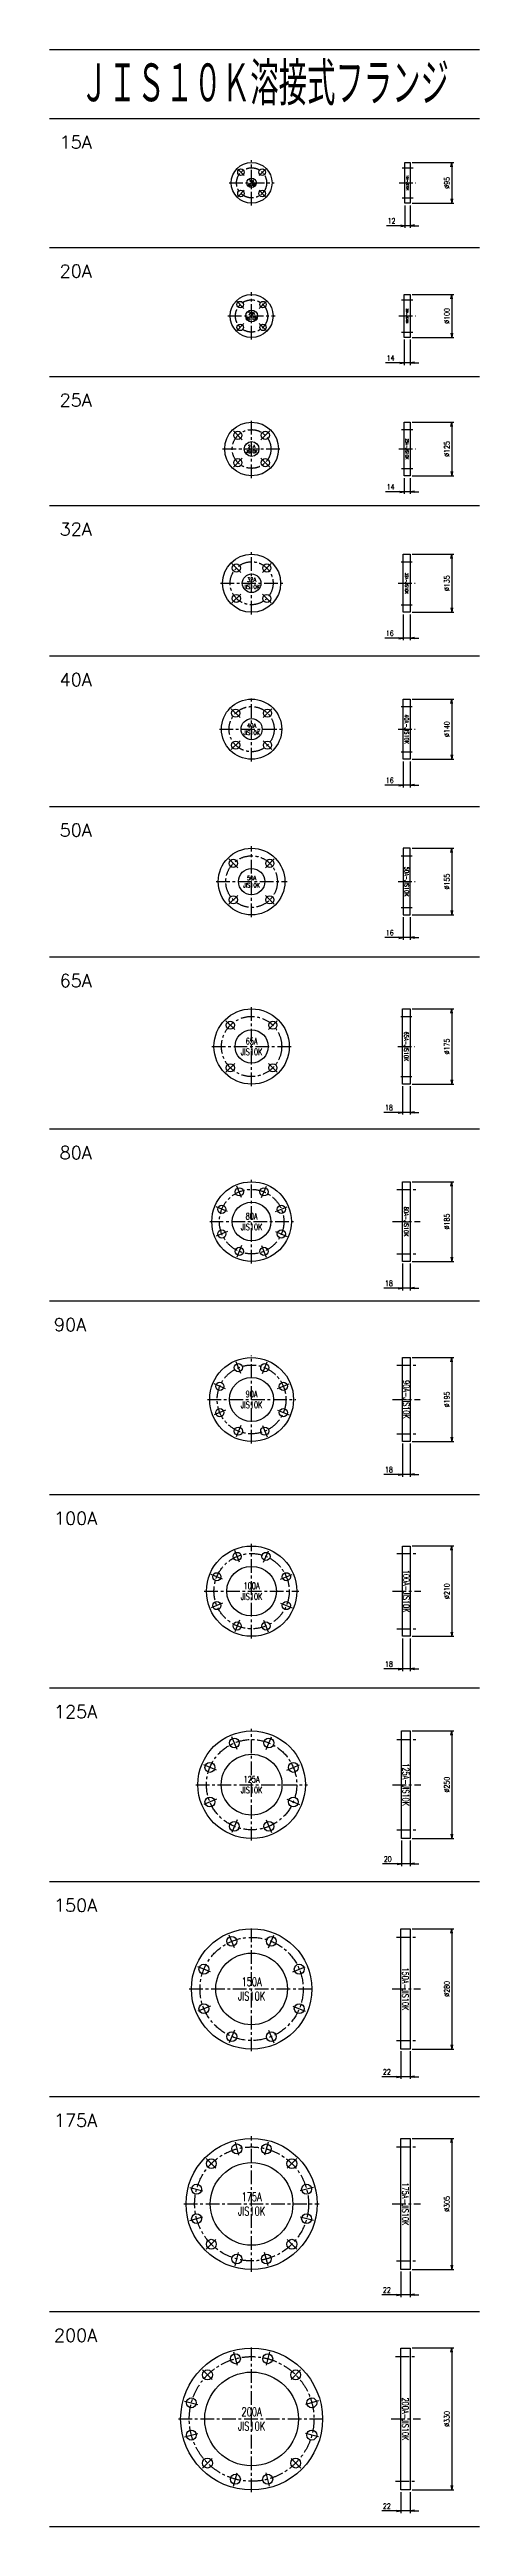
# Model space of a CAD drawing. Header units: millimetres. Extents: x 2090 to 42062, y -14812 to 2738.
# Drawn here: x 4325 to 5325, y -14812 to -9052 of the extents above; entities that cross this region are included whole.
import ezdxf

# ---------------------------------------------------------------- set-up
doc = ezdxf.new("R2010")
doc.units = ezdxf.units.MM
doc.header["$PDMODE"] = 35
doc.linetypes.add('CENTER', pattern=[50.8, 31.75, -6.35, 6.35, -6.35])
for name, color, linetype in [('#配管（SUS)', 220, 'Continuous'), ('DIM', 1, 'Continuous'), ('skeleton', 7, 'Continuous')]:
    doc.layers.add(name, color=color, linetype=linetype)
doc.styles.add('kpk', font='romans.shx', dxfattribs={"width": 0.7, "bigfont": 'extfont2.shx'})
doc.styles.get("Standard").update_dxf_attribs({"font": 'romans.shx', "bigfont": 'extfont.shx'})
doc.dimstyles.new('1／5～KPK', dxfattribs={"dimscale": 5, "dimtxt": 2.5, "dimasz": 2, "dimexe": 1, "dimexo": 1, "dimgap": 1, "dimtad": 3, "dimdsep": 46, "dimtxsty": 'kpk', "dimblk": 'OPEN', "dimcen": 2.5, "dimclrd": 9, "dimclre": 9, "dimclrt": 4, "dimadec": 1, "dimazin": 2, "dimtfac": 1, "dimtmove": 0, "dimatfit": 2, "dimldrblk": 'OPEN', "dimfxl": 1, "dimtfill": 1, "dimlwd": -1, "dimlwe": -1, "dimarcsym": 1})

# ---------------------------------------------------------------- blocks, each defined once
blk = doc.blocks.new('_Open')
at = {"color": 0, "linetype": 'ByBlock', "lineweight": -2}
for p, q in [((-1, 0.17), (0, 0)), ((-1, -0.17), (0, 0)), ((0, 0), (-1, 0))]:
    blk.add_line(p, q, dxfattribs=at)
blk = doc.blocks.new('*D1510')
at = {"layer": 'Defpoints', "color": 0, "linetype": 'ByBlock', "transparency": 16777216}
for p in [(5142.1, -14726.8), (5164.1, -14726.8)]:
    blk.add_point(p, dxfattribs=at)
at = {"layer": 'DIM', "color": 9, "transparency": 16777216}
for p, q in [((5142.1, -14731.8), (5142.1, -14780.7)), ((5164.1, -14731.8), (5164.1, -14780.7)), ((5132.1, -14775.7), (5098, -14775.7)), ((5164.1, -14775.7), (5142.1, -14775.7)), ((5174.1, -14775.7), (5184.1, -14775.7))]:
    blk.add_line(p, q, dxfattribs=at)
at = {"layer": 'DIM', "color": 9, "linetype": 'ByBlock', "transparency": 16777216, "xscale": 10, "yscale": 10, "zscale": 10}
blk.add_blockref('_Open', (5142.1, -14775.7), dxfattribs=at)
at = {"layer": 'DIM', "color": 9, "linetype": 'ByBlock', "transparency": 16777216, "xscale": 10, "yscale": 10, "zscale": 10, "rotation": 180}
blk.add_blockref('_Open', (5164.1, -14775.7), dxfattribs=at)
at = {"layer": 'DIM', "color": 4, "linetype": 'ByBlock', "transparency": 16777216, "insert": (5110, -14764.5), "char_height": 12.5, "attachment_point": 5, "style": 'kpk', "bg_fill": 3, "box_fill_scale": 1.1, "bg_fill_color": 256, "bg_fill_true_color": 13158600, "bg_fill_transparency": 0}
blk.add_mtext('22', dxfattribs=at)
at = {"layer": 'Defpoints', "color": 0, "linetype": 'ByBlock', "transparency": 16777216}
blk.add_point((5142.1, -14775.7), dxfattribs=at)
blk = doc.blocks.new('*D1511')
at = {"layer": 'Defpoints', "color": 0, "linetype": 'ByBlock', "transparency": 16777216}
for p in [(5142.1, -14214.3), (5164.1, -14214.3)]:
    blk.add_point(p, dxfattribs=at)
at = {"layer": 'DIM', "color": 9, "transparency": 16777216}
for p, q in [((5142.1, -14219.3), (5142.1, -14278.3)), ((5164.1, -14219.3), (5164.1, -14278.3)), ((5132.1, -14273.3), (5098, -14273.3)), ((5164.1, -14273.3), (5142.1, -14273.3)), ((5174.1, -14273.3), (5184.1, -14273.3))]:
    blk.add_line(p, q, dxfattribs=at)
at = {"layer": 'DIM', "color": 9, "linetype": 'ByBlock', "transparency": 16777216, "xscale": 10, "yscale": 10, "zscale": 10}
blk.add_blockref('_Open', (5142.1, -14273.3), dxfattribs=at)
at = {"layer": 'DIM', "color": 9, "linetype": 'ByBlock', "transparency": 16777216, "xscale": 10, "yscale": 10, "zscale": 10, "rotation": 180}
blk.add_blockref('_Open', (5164.1, -14273.3), dxfattribs=at)
at = {"layer": 'DIM', "color": 4, "linetype": 'ByBlock', "transparency": 16777216, "insert": (5110, -14262.1), "char_height": 12.5, "attachment_point": 5, "style": 'kpk', "bg_fill": 3, "box_fill_scale": 1.1, "bg_fill_color": 256, "bg_fill_true_color": 13158600, "bg_fill_transparency": 0}
blk.add_mtext('22', dxfattribs=at)
at = {"layer": 'Defpoints', "color": 0, "linetype": 'ByBlock', "transparency": 16777216}
blk.add_point((5142.1, -14273.3), dxfattribs=at)
blk = doc.blocks.new('*D1512')
at = {"layer": 'Defpoints', "color": 0, "linetype": 'ByBlock', "transparency": 16777216}
for p in [(5142.1, -13701.8), (5164.1, -13701.8)]:
    blk.add_point(p, dxfattribs=at)
at = {"layer": 'DIM', "color": 9, "transparency": 16777216}
for p, q in [((5142.1, -13706.8), (5142.1, -13771.1)), ((5164.1, -13706.8), (5164.1, -13771.1)), ((5132.1, -13766.1), (5098, -13766.1)), ((5164.1, -13766.1), (5142.1, -13766.1)), ((5174.1, -13766.1), (5184.1, -13766.1))]:
    blk.add_line(p, q, dxfattribs=at)
at = {"layer": 'DIM', "color": 9, "linetype": 'ByBlock', "transparency": 16777216, "xscale": 10, "yscale": 10, "zscale": 10}
blk.add_blockref('_Open', (5142.1, -13766.1), dxfattribs=at)
at = {"layer": 'DIM', "color": 9, "linetype": 'ByBlock', "transparency": 16777216, "xscale": 10, "yscale": 10, "zscale": 10, "rotation": 180}
blk.add_blockref('_Open', (5164.1, -13766.1), dxfattribs=at)
at = {"layer": 'DIM', "color": 4, "linetype": 'ByBlock', "transparency": 16777216, "insert": (5110, -13754.8), "char_height": 12.5, "attachment_point": 5, "style": 'kpk', "bg_fill": 3, "box_fill_scale": 1.1, "bg_fill_color": 256, "bg_fill_true_color": 13158600, "bg_fill_transparency": 0}
blk.add_mtext('22', dxfattribs=at)
at = {"layer": 'Defpoints', "color": 0, "linetype": 'ByBlock', "transparency": 16777216}
blk.add_point((5142.1, -13766.1), dxfattribs=at)
blk = doc.blocks.new('*D1513')
at = {"layer": 'Defpoints', "color": 0, "linetype": 'ByBlock', "transparency": 16777216}
for p in [(5144.1, -13211.8), (5164.1, -13211.8)]:
    blk.add_point(p, dxfattribs=at)
at = {"layer": 'DIM', "color": 9, "transparency": 16777216}
for p, q in [((5144.1, -13216.8), (5144.1, -13276)), ((5164.1, -13216.8), (5164.1, -13276)), ((5134.1, -13271), (5100, -13271)), ((5164.1, -13271), (5144.1, -13271)), ((5174.1, -13271), (5184.1, -13271))]:
    blk.add_line(p, q, dxfattribs=at)
at = {"layer": 'DIM', "color": 9, "linetype": 'ByBlock', "transparency": 16777216, "xscale": 10, "yscale": 10, "zscale": 10}
blk.add_blockref('_Open', (5144.1, -13271), dxfattribs=at)
at = {"layer": 'DIM', "color": 9, "linetype": 'ByBlock', "transparency": 16777216, "xscale": 10, "yscale": 10, "zscale": 10, "rotation": 180}
blk.add_blockref('_Open', (5164.1, -13271), dxfattribs=at)
at = {"layer": 'DIM', "color": 4, "linetype": 'ByBlock', "transparency": 16777216, "insert": (5112, -13259.8), "char_height": 12.5, "attachment_point": 5, "style": 'kpk', "bg_fill": 3, "box_fill_scale": 1.1, "bg_fill_color": 256, "bg_fill_true_color": 13158600, "bg_fill_transparency": 0}
blk.add_mtext('20', dxfattribs=at)
at = {"layer": 'Defpoints', "color": 0, "linetype": 'ByBlock', "transparency": 16777216}
blk.add_point((5144.1, -13271), dxfattribs=at)
blk = doc.blocks.new('*D1514')
at = {"layer": 'Defpoints', "color": 0, "linetype": 'ByBlock', "transparency": 16777216}
for p in [(5146.1, -12741.8), (5164.1, -12741.8)]:
    blk.add_point(p, dxfattribs=at)
at = {"layer": 'DIM', "color": 9, "transparency": 16777216}
for p, q in [((5146.1, -12746.8), (5146.1, -12822.7)), ((5164.1, -12746.8), (5164.1, -12822.7)), ((5136.1, -12817.7), (5103.2, -12817.7)), ((5164.1, -12817.7), (5146.1, -12817.7)), ((5174.1, -12817.7), (5184.1, -12817.7))]:
    blk.add_line(p, q, dxfattribs=at)
at = {"layer": 'DIM', "color": 9, "linetype": 'ByBlock', "transparency": 16777216, "xscale": 10, "yscale": 10, "zscale": 10}
blk.add_blockref('_Open', (5146.1, -12817.7), dxfattribs=at)
at = {"layer": 'DIM', "color": 9, "linetype": 'ByBlock', "transparency": 16777216, "xscale": 10, "yscale": 10, "zscale": 10, "rotation": 180}
blk.add_blockref('_Open', (5164.1, -12817.7), dxfattribs=at)
at = {"layer": 'DIM', "color": 4, "linetype": 'ByBlock', "transparency": 16777216, "insert": (5114.7, -12806.5), "char_height": 12.5, "attachment_point": 5, "style": 'kpk', "bg_fill": 3, "box_fill_scale": 1.1, "bg_fill_color": 256, "bg_fill_true_color": 13158600, "bg_fill_transparency": 0}
blk.add_mtext('18', dxfattribs=at)
at = {"layer": 'Defpoints', "color": 0, "linetype": 'ByBlock', "transparency": 16777216}
blk.add_point((5146.1, -12817.7), dxfattribs=at)
blk = doc.blocks.new('*D1515')
at = {"layer": 'Defpoints', "color": 0, "linetype": 'ByBlock', "transparency": 16777216}
for p in [(5146.1, -12288.5), (5164.1, -12288.5)]:
    blk.add_point(p, dxfattribs=at)
at = {"layer": 'DIM', "color": 9, "transparency": 16777216}
for p, q in [((5146.1, -12293.5), (5146.1, -12370.6)), ((5164.1, -12293.5), (5164.1, -12370.6)), ((5136.1, -12365.6), (5103.2, -12365.6)), ((5164.1, -12365.6), (5146.1, -12365.6)), ((5174.1, -12365.6), (5184.1, -12365.6))]:
    blk.add_line(p, q, dxfattribs=at)
at = {"layer": 'DIM', "color": 9, "linetype": 'ByBlock', "transparency": 16777216, "xscale": 10, "yscale": 10, "zscale": 10}
blk.add_blockref('_Open', (5146.1, -12365.6), dxfattribs=at)
at = {"layer": 'DIM', "color": 9, "linetype": 'ByBlock', "transparency": 16777216, "xscale": 10, "yscale": 10, "zscale": 10, "rotation": 180}
blk.add_blockref('_Open', (5164.1, -12365.6), dxfattribs=at)
at = {"layer": 'DIM', "color": 4, "linetype": 'ByBlock', "transparency": 16777216, "insert": (5114.7, -12354.3), "char_height": 12.5, "attachment_point": 5, "style": 'kpk', "bg_fill": 3, "box_fill_scale": 1.1, "bg_fill_color": 256, "bg_fill_true_color": 13158600, "bg_fill_transparency": 0}
blk.add_mtext('18', dxfattribs=at)
at = {"layer": 'Defpoints', "color": 0, "linetype": 'ByBlock', "transparency": 16777216}
blk.add_point((5146.1, -12365.6), dxfattribs=at)
blk = doc.blocks.new('*D1516')
at = {"layer": 'Defpoints', "color": 0, "linetype": 'ByBlock', "transparency": 16777216}
for p in [(5146.1, -11869.9), (5164.1, -11869.9)]:
    blk.add_point(p, dxfattribs=at)
at = {"layer": 'DIM', "color": 9, "transparency": 16777216}
for p, q in [((5146.1, -11874.9), (5146.1, -11937.3)), ((5164.1, -11874.9), (5164.1, -11937.3)), ((5136.1, -11932.3), (5103.2, -11932.3)), ((5164.1, -11932.3), (5146.1, -11932.3)), ((5174.1, -11932.3), (5184.1, -11932.3))]:
    blk.add_line(p, q, dxfattribs=at)
at = {"layer": 'DIM', "color": 9, "linetype": 'ByBlock', "transparency": 16777216, "xscale": 10, "yscale": 10, "zscale": 10}
blk.add_blockref('_Open', (5146.1, -11932.3), dxfattribs=at)
at = {"layer": 'DIM', "color": 9, "linetype": 'ByBlock', "transparency": 16777216, "xscale": 10, "yscale": 10, "zscale": 10, "rotation": 180}
blk.add_blockref('_Open', (5164.1, -11932.3), dxfattribs=at)
at = {"layer": 'DIM', "color": 4, "linetype": 'ByBlock', "transparency": 16777216, "insert": (5114.7, -11921), "char_height": 12.5, "attachment_point": 5, "style": 'kpk', "bg_fill": 3, "box_fill_scale": 1.1, "bg_fill_color": 256, "bg_fill_true_color": 13158600, "bg_fill_transparency": 0}
blk.add_mtext('18', dxfattribs=at)
at = {"layer": 'Defpoints', "color": 0, "linetype": 'ByBlock', "transparency": 16777216}
blk.add_point((5146.1, -11932.3), dxfattribs=at)
blk = doc.blocks.new('*D1517')
at = {"layer": 'Defpoints', "color": 0, "linetype": 'ByBlock', "transparency": 16777216}
for p in [(5146.1, -11457.8), (5164.1, -11457.8)]:
    blk.add_point(p, dxfattribs=at)
at = {"layer": 'DIM', "color": 9, "transparency": 16777216}
for p, q in [((5146.1, -11462.8), (5146.1, -11528.5)), ((5164.1, -11462.8), (5164.1, -11528.5)), ((5136.1, -11523.5), (5103.2, -11523.5)), ((5164.1, -11523.5), (5146.1, -11523.5)), ((5174.1, -11523.5), (5184.1, -11523.5))]:
    blk.add_line(p, q, dxfattribs=at)
at = {"layer": 'DIM', "color": 9, "linetype": 'ByBlock', "transparency": 16777216, "xscale": 10, "yscale": 10, "zscale": 10}
blk.add_blockref('_Open', (5146.1, -11523.5), dxfattribs=at)
at = {"layer": 'DIM', "color": 9, "linetype": 'ByBlock', "transparency": 16777216, "xscale": 10, "yscale": 10, "zscale": 10, "rotation": 180}
blk.add_blockref('_Open', (5164.1, -11523.5), dxfattribs=at)
at = {"layer": 'DIM', "color": 4, "linetype": 'ByBlock', "transparency": 16777216, "insert": (5114.7, -11512.3), "char_height": 12.5, "attachment_point": 5, "style": 'kpk', "bg_fill": 3, "box_fill_scale": 1.1, "bg_fill_color": 256, "bg_fill_true_color": 13158600, "bg_fill_transparency": 0}
blk.add_mtext('18', dxfattribs=at)
at = {"layer": 'Defpoints', "color": 0, "linetype": 'ByBlock', "transparency": 16777216}
blk.add_point((5146.1, -11523.5), dxfattribs=at)
blk = doc.blocks.new('*D1518')
at = {"layer": 'Defpoints', "color": 0, "linetype": 'ByBlock', "transparency": 16777216}
for p in [(5148.1, -10702.3), (5164.1, -10702.3)]:
    blk.add_point(p, dxfattribs=at)
at = {"layer": 'DIM', "color": 9, "transparency": 16777216}
for p, q in [((5148.1, -10707.3), (5148.1, -10767.6)), ((5164.1, -10707.3), (5164.1, -10767.6)), ((5138.1, -10762.6), (5105.2, -10762.6)), ((5164.1, -10762.6), (5148.1, -10762.6)), ((5174.1, -10762.6), (5184.1, -10762.6))]:
    blk.add_line(p, q, dxfattribs=at)
at = {"layer": 'DIM', "color": 9, "linetype": 'ByBlock', "transparency": 16777216, "xscale": 10, "yscale": 10, "zscale": 10}
blk.add_blockref('_Open', (5148.1, -10762.6), dxfattribs=at)
at = {"layer": 'DIM', "color": 9, "linetype": 'ByBlock', "transparency": 16777216, "xscale": 10, "yscale": 10, "zscale": 10, "rotation": 180}
blk.add_blockref('_Open', (5164.1, -10762.6), dxfattribs=at)
at = {"layer": 'DIM', "color": 4, "linetype": 'ByBlock', "transparency": 16777216, "insert": (5116.7, -10751.3), "char_height": 12.5, "attachment_point": 5, "style": 'kpk', "bg_fill": 3, "box_fill_scale": 1.1, "bg_fill_color": 256, "bg_fill_true_color": 13158600, "bg_fill_transparency": 0}
blk.add_mtext('16', dxfattribs=at)
at = {"layer": 'Defpoints', "color": 0, "linetype": 'ByBlock', "transparency": 16777216}
blk.add_point((5148.1, -10762.6), dxfattribs=at)
blk = doc.blocks.new('*D1519')
at = {"layer": 'Defpoints', "color": 0, "linetype": 'ByBlock', "transparency": 16777216}
for p in [(5148.1, -10360.5), (5164.1, -10360.5)]:
    blk.add_point(p, dxfattribs=at)
at = {"layer": 'DIM', "color": 9, "transparency": 16777216}
for p, q in [((5148.1, -10365.5), (5148.1, -10425.5)), ((5164.1, -10365.5), (5164.1, -10425.5)), ((5138.1, -10420.5), (5105.2, -10420.5)), ((5164.1, -10420.5), (5148.1, -10420.5)), ((5174.1, -10420.5), (5184.1, -10420.5))]:
    blk.add_line(p, q, dxfattribs=at)
at = {"layer": 'DIM', "color": 9, "linetype": 'ByBlock', "transparency": 16777216, "xscale": 10, "yscale": 10, "zscale": 10}
blk.add_blockref('_Open', (5148.1, -10420.5), dxfattribs=at)
at = {"layer": 'DIM', "color": 9, "linetype": 'ByBlock', "transparency": 16777216, "xscale": 10, "yscale": 10, "zscale": 10, "rotation": 180}
blk.add_blockref('_Open', (5164.1, -10420.5), dxfattribs=at)
at = {"layer": 'DIM', "color": 4, "linetype": 'ByBlock', "transparency": 16777216, "insert": (5116.7, -10409.3), "char_height": 12.5, "attachment_point": 5, "style": 'kpk', "bg_fill": 3, "box_fill_scale": 1.1, "bg_fill_color": 256, "bg_fill_true_color": 13158600, "bg_fill_transparency": 0}
blk.add_mtext('16', dxfattribs=at)
at = {"layer": 'Defpoints', "color": 0, "linetype": 'ByBlock', "transparency": 16777216}
blk.add_point((5148.1, -10420.5), dxfattribs=at)
blk = doc.blocks.new('*D1520')
at = {"layer": 'Defpoints', "color": 0, "linetype": 'ByBlock', "transparency": 16777216}
blk.add_point((5164.1, -10043.3), dxfattribs=at)
at = {"layer": 'DIM', "color": 9, "transparency": 16777216}
for p, q in [((5150.1, -10048.3), (5150.1, -10085.3)), ((5164.1, -10048.3), (5164.1, -10085.3)), ((5140.1, -10080.3), (5106.8, -10080.3)), ((5164.1, -10080.3), (5150.1, -10080.3)), ((5174.1, -10080.3), (5184.1, -10080.3))]:
    blk.add_line(p, q, dxfattribs=at)
at = {"layer": 'DIM', "color": 9, "linetype": 'ByBlock', "transparency": 16777216, "xscale": 10, "yscale": 10, "zscale": 10}
blk.add_blockref('_Open', (5150.1, -10080.3), dxfattribs=at)
at = {"layer": 'DIM', "color": 9, "linetype": 'ByBlock', "transparency": 16777216, "xscale": 10, "yscale": 10, "zscale": 10, "rotation": 180}
blk.add_blockref('_Open', (5164.1, -10080.3), dxfattribs=at)
at = {"layer": 'DIM', "color": 4, "linetype": 'ByBlock', "transparency": 16777216, "insert": (5118.5, -10069), "char_height": 12.5, "attachment_point": 5, "style": 'kpk', "bg_fill": 3, "box_fill_scale": 1.1, "bg_fill_color": 256, "bg_fill_true_color": 13158600, "bg_fill_transparency": 0}
blk.add_mtext('14', dxfattribs=at)
at = {"layer": 'Defpoints', "color": 0, "linetype": 'ByBlock', "transparency": 16777216}
for p in [(5150.1, -10043.3), (5150.1, -10080.3)]:
    blk.add_point(p, dxfattribs=at)
blk = doc.blocks.new('*D1521')
at = {"layer": 'Defpoints', "color": 0, "linetype": 'ByBlock', "transparency": 16777216}
for p in [(5150.1, -9721.4), (5164.1, -9721.4)]:
    blk.add_point(p, dxfattribs=at)
at = {"layer": 'DIM', "color": 9, "transparency": 16777216}
for p, q in [((5150.1, -9726.4), (5150.1, -9785.6)), ((5164.1, -9726.4), (5164.1, -9785.6)), ((5140.1, -9780.6), (5106.8, -9780.6)), ((5164.1, -9780.6), (5150.1, -9780.6)), ((5174.1, -9780.6), (5184.1, -9780.6))]:
    blk.add_line(p, q, dxfattribs=at)
at = {"layer": 'DIM', "color": 9, "linetype": 'ByBlock', "transparency": 16777216, "xscale": 10, "yscale": 10, "zscale": 10}
blk.add_blockref('_Open', (5150.1, -9780.6), dxfattribs=at)
at = {"layer": 'DIM', "color": 9, "linetype": 'ByBlock', "transparency": 16777216, "xscale": 10, "yscale": 10, "zscale": 10, "rotation": 180}
blk.add_blockref('_Open', (5164.1, -9780.6), dxfattribs=at)
at = {"layer": 'DIM', "color": 4, "linetype": 'ByBlock', "transparency": 16777216, "insert": (5118.5, -9769.3), "char_height": 12.5, "attachment_point": 5, "style": 'kpk', "bg_fill": 3, "box_fill_scale": 1.1, "bg_fill_color": 256, "bg_fill_true_color": 13158600, "bg_fill_transparency": 0}
blk.add_mtext('14', dxfattribs=at)
at = {"layer": 'Defpoints', "color": 0, "linetype": 'ByBlock', "transparency": 16777216}
blk.add_point((5150.1, -9780.6), dxfattribs=at)
blk = doc.blocks.new('*D1522')
at = {"layer": 'Defpoints', "color": 0, "linetype": 'ByBlock', "transparency": 16777216}
for p in [(5152.1, -9409.3), (5164.1, -9409.3)]:
    blk.add_point(p, dxfattribs=at)
at = {"layer": 'DIM', "color": 9, "transparency": 16777216}
for p, q in [((5152.1, -9414.3), (5152.1, -9466.5)), ((5164.1, -9414.3), (5164.1, -9466.5)), ((5142.1, -9461.5), (5109.2, -9461.5)), ((5164.1, -9461.5), (5152.1, -9461.5)), ((5174.1, -9461.5), (5184.1, -9461.5))]:
    blk.add_line(p, q, dxfattribs=at)
at = {"layer": 'DIM', "color": 9, "linetype": 'ByBlock', "transparency": 16777216, "xscale": 10, "yscale": 10, "zscale": 10}
blk.add_blockref('_Open', (5152.1, -9461.5), dxfattribs=at)
at = {"layer": 'DIM', "color": 9, "linetype": 'ByBlock', "transparency": 16777216, "xscale": 10, "yscale": 10, "zscale": 10, "rotation": 180}
blk.add_blockref('_Open', (5164.1, -9461.5), dxfattribs=at)
at = {"layer": 'DIM', "color": 4, "linetype": 'ByBlock', "transparency": 16777216, "insert": (5120.7, -9450.3), "char_height": 12.5, "attachment_point": 5, "style": 'kpk', "bg_fill": 3, "box_fill_scale": 1.1, "bg_fill_color": 256, "bg_fill_true_color": 13158600, "bg_fill_transparency": 0}
blk.add_mtext('12', dxfattribs=at)
at = {"layer": 'Defpoints', "color": 0, "linetype": 'ByBlock', "transparency": 16777216}
blk.add_point((5152.1, -9461.5), dxfattribs=at)
blk = doc.blocks.new('*D1536')
at = {"layer": 'Defpoints', "color": 0, "linetype": 'ByBlock', "transparency": 16777216}
for p in [(5148.1, -11064.3), (5164.1, -11064.3)]:
    blk.add_point(p, dxfattribs=at)
at = {"layer": 'DIM', "color": 9, "transparency": 16777216}
for p, q in [((5148.1, -11069.3), (5148.1, -11122)), ((5164.1, -11069.3), (5164.1, -11122)), ((5138.1, -11117), (5105.2, -11117)), ((5164.1, -11117), (5148.1, -11117)), ((5174.1, -11117), (5184.1, -11117))]:
    blk.add_line(p, q, dxfattribs=at)
at = {"layer": 'DIM', "color": 9, "linetype": 'ByBlock', "transparency": 16777216, "xscale": 10, "yscale": 10, "zscale": 10}
blk.add_blockref('_Open', (5148.1, -11117), dxfattribs=at)
at = {"layer": 'DIM', "color": 9, "linetype": 'ByBlock', "transparency": 16777216, "xscale": 10, "yscale": 10, "zscale": 10, "rotation": 180}
blk.add_blockref('_Open', (5164.1, -11117), dxfattribs=at)
at = {"layer": 'DIM', "color": 4, "linetype": 'ByBlock', "transparency": 16777216, "insert": (5116.7, -11105.7), "char_height": 12.5, "attachment_point": 5, "style": 'kpk', "bg_fill": 3, "box_fill_scale": 1.1, "bg_fill_color": 256, "bg_fill_true_color": 13158600, "bg_fill_transparency": 0}
blk.add_mtext('16', dxfattribs=at)
at = {"layer": 'Defpoints', "color": 0, "linetype": 'ByBlock', "transparency": 16777216}
blk.add_point((5148.1, -11117), dxfattribs=at)
blk = doc.blocks.new('*D1469')
at = {"layer": 'Defpoints', "color": 0, "linetype": 'ByBlock', "transparency": 16777216}
for p in [(5164.1, -9314.3), (5164.1, -9409.3), (5260.8, -9409.3)]:
    blk.add_point(p, dxfattribs=at)
at = {"layer": 'DIM', "color": 9, "transparency": 16777216}
for p, q in [((5169.1, -9314.3), (5265.8, -9314.3)), ((5260.8, -9324.3), (5260.8, -9399.3)), ((5169.1, -9409.3), (5265.8, -9409.3))]:
    blk.add_line(p, q, dxfattribs=at)
at = {"layer": 'DIM', "color": 9, "linetype": 'ByBlock', "transparency": 16777216, "xscale": 10, "yscale": 10, "zscale": 10}
for p, rotation in [((5260.8, -9314.3), 90), ((5260.8, -9409.3), 270)]:
    blk.add_blockref('_Open', p, dxfattribs=dict(at, rotation=rotation))
at = {"layer": 'DIM', "color": 4, "linetype": 'ByBlock', "transparency": 16777216, "insert": (5249.6, -9361.8), "char_height": 12.5, "attachment_point": 5, "rotation": 90, "style": 'kpk', "bg_fill": 3, "box_fill_scale": 1.1, "bg_fill_color": 256, "bg_fill_true_color": 13158600, "bg_fill_transparency": 0}
blk.add_mtext('%%C95', dxfattribs=at)
blk = doc.blocks.new('*D1470')
at = {"layer": 'Defpoints', "color": 0, "linetype": 'ByBlock', "transparency": 16777216}
for p in [(5164.1, -9621.4), (5164.1, -9721.4), (5260.8, -9721.4)]:
    blk.add_point(p, dxfattribs=at)
at = {"layer": 'DIM', "color": 9, "transparency": 16777216}
for p, q in [((5169.1, -9621.4), (5265.8, -9621.4)), ((5260.8, -9631.4), (5260.8, -9711.4)), ((5169.1, -9721.4), (5265.8, -9721.4))]:
    blk.add_line(p, q, dxfattribs=at)
at = {"layer": 'DIM', "color": 9, "linetype": 'ByBlock', "transparency": 16777216, "xscale": 10, "yscale": 10, "zscale": 10}
for p, rotation in [((5260.8, -9621.4), 90), ((5260.8, -9721.4), 270)]:
    blk.add_blockref('_Open', p, dxfattribs=dict(at, rotation=rotation))
at = {"layer": 'DIM', "color": 4, "linetype": 'ByBlock', "transparency": 16777216, "insert": (5249.6, -9671.4), "char_height": 12.5, "attachment_point": 5, "rotation": 90, "style": 'kpk', "bg_fill": 3, "box_fill_scale": 1.1, "bg_fill_color": 256, "bg_fill_true_color": 13158600, "bg_fill_transparency": 0}
blk.add_mtext('%%C100', dxfattribs=at)
blk = doc.blocks.new('*D1471')
at = {"layer": 'Defpoints', "color": 0, "linetype": 'ByBlock', "transparency": 16777216}
for p in [(5164.1, -9918.3), (5164.1, -10043.3), (5260.8, -10043.3)]:
    blk.add_point(p, dxfattribs=at)
at = {"layer": 'DIM', "color": 9, "transparency": 16777216}
for p, q in [((5169.1, -9918.3), (5265.8, -9918.3)), ((5260.8, -9928.3), (5260.8, -10033.3)), ((5169.1, -10043.3), (5265.8, -10043.3))]:
    blk.add_line(p, q, dxfattribs=at)
at = {"layer": 'DIM', "color": 9, "linetype": 'ByBlock', "transparency": 16777216, "xscale": 10, "yscale": 10, "zscale": 10}
for p, rotation in [((5260.8, -9918.3), 90), ((5260.8, -10043.3), 270)]:
    blk.add_blockref('_Open', p, dxfattribs=dict(at, rotation=rotation))
at = {"layer": 'DIM', "color": 4, "linetype": 'ByBlock', "transparency": 16777216, "insert": (5249.6, -9980.8), "char_height": 12.5, "attachment_point": 5, "rotation": 90, "style": 'kpk', "bg_fill": 3, "box_fill_scale": 1.1, "bg_fill_color": 256, "bg_fill_true_color": 13158600, "bg_fill_transparency": 0}
blk.add_mtext('%%C125', dxfattribs=at)
blk = doc.blocks.new('*D1472')
at = {"layer": 'Defpoints', "color": 0, "linetype": 'ByBlock', "transparency": 16777216}
for p in [(5164.1, -10225.5), (5164.1, -10360.5), (5260.8, -10360.5)]:
    blk.add_point(p, dxfattribs=at)
at = {"layer": 'DIM', "color": 9, "transparency": 16777216}
for p, q in [((5169.1, -10225.5), (5265.8, -10225.5)), ((5260.8, -10235.5), (5260.8, -10350.5)), ((5169.1, -10360.5), (5265.8, -10360.5))]:
    blk.add_line(p, q, dxfattribs=at)
at = {"layer": 'DIM', "color": 9, "linetype": 'ByBlock', "transparency": 16777216, "xscale": 10, "yscale": 10, "zscale": 10}
for p, rotation in [((5260.8, -10225.5), 90), ((5260.8, -10360.5), 270)]:
    blk.add_blockref('_Open', p, dxfattribs=dict(at, rotation=rotation))
at = {"layer": 'DIM', "color": 4, "linetype": 'ByBlock', "transparency": 16777216, "insert": (5249.6, -10293), "char_height": 12.5, "attachment_point": 5, "rotation": 90, "style": 'kpk', "bg_fill": 3, "box_fill_scale": 1.1, "bg_fill_color": 256, "bg_fill_true_color": 13158600, "bg_fill_transparency": 0}
blk.add_mtext('%%C135', dxfattribs=at)
blk = doc.blocks.new('*D1473')
at = {"layer": 'Defpoints', "color": 0, "linetype": 'ByBlock', "transparency": 16777216}
for p in [(5164.1, -10562.3), (5164.1, -10702.3), (5260.8, -10702.3)]:
    blk.add_point(p, dxfattribs=at)
at = {"layer": 'DIM', "color": 9, "transparency": 16777216}
for p, q in [((5169.1, -10562.3), (5265.8, -10562.3)), ((5260.8, -10572.3), (5260.8, -10692.3)), ((5169.1, -10702.3), (5265.8, -10702.3))]:
    blk.add_line(p, q, dxfattribs=at)
at = {"layer": 'DIM', "color": 9, "linetype": 'ByBlock', "transparency": 16777216, "xscale": 10, "yscale": 10, "zscale": 10}
for p, rotation in [((5260.8, -10562.3), 90), ((5260.8, -10702.3), 270)]:
    blk.add_blockref('_Open', p, dxfattribs=dict(at, rotation=rotation))
at = {"layer": 'DIM', "color": 4, "linetype": 'ByBlock', "transparency": 16777216, "insert": (5249.6, -10632.3), "char_height": 12.5, "attachment_point": 5, "rotation": 90, "style": 'kpk', "bg_fill": 3, "box_fill_scale": 1.1, "bg_fill_color": 256, "bg_fill_true_color": 13158600, "bg_fill_transparency": 0}
blk.add_mtext('%%C140', dxfattribs=at)
blk = doc.blocks.new('*D1474')
at = {"layer": 'Defpoints', "color": 0, "linetype": 'ByBlock', "transparency": 16777216}
for p in [(5164.1, -10909.3), (5164.1, -11064.3), (5260.8, -11064.3)]:
    blk.add_point(p, dxfattribs=at)
at = {"layer": 'DIM', "color": 9, "transparency": 16777216}
for p, q in [((5169.1, -10909.3), (5265.8, -10909.3)), ((5260.8, -10919.3), (5260.8, -11054.3)), ((5169.1, -11064.3), (5265.8, -11064.3))]:
    blk.add_line(p, q, dxfattribs=at)
at = {"layer": 'DIM', "color": 9, "linetype": 'ByBlock', "transparency": 16777216, "xscale": 10, "yscale": 10, "zscale": 10}
for p, rotation in [((5260.8, -10909.3), 90), ((5260.8, -11064.3), 270)]:
    blk.add_blockref('_Open', p, dxfattribs=dict(at, rotation=rotation))
at = {"layer": 'DIM', "color": 4, "linetype": 'ByBlock', "transparency": 16777216, "insert": (5249.6, -10986.8), "char_height": 12.5, "attachment_point": 5, "rotation": 90, "style": 'kpk', "bg_fill": 3, "box_fill_scale": 1.1, "bg_fill_color": 256, "bg_fill_true_color": 13158600, "bg_fill_transparency": 0}
blk.add_mtext('%%C155', dxfattribs=at)
blk = doc.blocks.new('*D1475')
at = {"layer": 'Defpoints', "color": 0, "linetype": 'ByBlock', "transparency": 16777216}
for p in [(5164.1, -11282.8), (5164.1, -11457.8), (5260.8, -11457.8)]:
    blk.add_point(p, dxfattribs=at)
at = {"layer": 'DIM', "color": 9, "transparency": 16777216}
for p, q in [((5169.1, -11282.8), (5265.8, -11282.8)), ((5260.8, -11292.8), (5260.8, -11447.8)), ((5169.1, -11457.8), (5265.8, -11457.8))]:
    blk.add_line(p, q, dxfattribs=at)
at = {"layer": 'DIM', "color": 9, "linetype": 'ByBlock', "transparency": 16777216, "xscale": 10, "yscale": 10, "zscale": 10}
for p, rotation in [((5260.8, -11282.8), 90), ((5260.8, -11457.8), 270)]:
    blk.add_blockref('_Open', p, dxfattribs=dict(at, rotation=rotation))
at = {"layer": 'DIM', "color": 4, "linetype": 'ByBlock', "transparency": 16777216, "insert": (5249.6, -11370.3), "char_height": 12.5, "attachment_point": 5, "rotation": 90, "style": 'kpk', "bg_fill": 3, "box_fill_scale": 1.1, "bg_fill_color": 256, "bg_fill_true_color": 13158600, "bg_fill_transparency": 0}
blk.add_mtext('%%C175', dxfattribs=at)
blk = doc.blocks.new('*D1476')
at = {"layer": 'Defpoints', "color": 0, "linetype": 'ByBlock', "transparency": 16777216}
for p in [(5164.1, -11684.9), (5164.1, -11869.9), (5260.8, -11869.9)]:
    blk.add_point(p, dxfattribs=at)
at = {"layer": 'DIM', "color": 9, "transparency": 16777216}
for p, q in [((5169.1, -11684.9), (5265.8, -11684.9)), ((5260.8, -11694.9), (5260.8, -11859.9)), ((5169.1, -11869.9), (5265.8, -11869.9))]:
    blk.add_line(p, q, dxfattribs=at)
at = {"layer": 'DIM', "color": 9, "linetype": 'ByBlock', "transparency": 16777216, "xscale": 10, "yscale": 10, "zscale": 10}
for p, rotation in [((5260.8, -11684.9), 90), ((5260.8, -11869.9), 270)]:
    blk.add_blockref('_Open', p, dxfattribs=dict(at, rotation=rotation))
at = {"layer": 'DIM', "color": 4, "linetype": 'ByBlock', "transparency": 16777216, "insert": (5249.6, -11777.4), "char_height": 12.5, "attachment_point": 5, "rotation": 90, "style": 'kpk', "bg_fill": 3, "box_fill_scale": 1.1, "bg_fill_color": 256, "bg_fill_true_color": 13158600, "bg_fill_transparency": 0}
blk.add_mtext('%%C185', dxfattribs=at)
blk = doc.blocks.new('*D1477')
at = {"layer": 'Defpoints', "color": 0, "linetype": 'ByBlock', "transparency": 16777216}
for p in [(5164.1, -12093.5), (5164.1, -12288.5), (5260.8, -12288.5)]:
    blk.add_point(p, dxfattribs=at)
at = {"layer": 'DIM', "color": 9, "transparency": 16777216}
for p, q in [((5169.1, -12093.5), (5265.8, -12093.5)), ((5260.8, -12103.5), (5260.8, -12278.5)), ((5169.1, -12288.5), (5265.8, -12288.5))]:
    blk.add_line(p, q, dxfattribs=at)
at = {"layer": 'DIM', "color": 9, "linetype": 'ByBlock', "transparency": 16777216, "xscale": 10, "yscale": 10, "zscale": 10}
for p, rotation in [((5260.8, -12093.5), 90), ((5260.8, -12288.5), 270)]:
    blk.add_blockref('_Open', p, dxfattribs=dict(at, rotation=rotation))
at = {"layer": 'DIM', "color": 4, "linetype": 'ByBlock', "transparency": 16777216, "insert": (5249.6, -12191), "char_height": 12.5, "attachment_point": 5, "rotation": 90, "style": 'kpk', "bg_fill": 3, "box_fill_scale": 1.1, "bg_fill_color": 256, "bg_fill_true_color": 13158600, "bg_fill_transparency": 0}
blk.add_mtext('%%C195', dxfattribs=at)
blk = doc.blocks.new('*D1478')
at = {"layer": 'Defpoints', "color": 0, "linetype": 'ByBlock', "transparency": 16777216}
for p in [(5164.1, -12531.8), (5164.1, -12741.8), (5260.8, -12741.8)]:
    blk.add_point(p, dxfattribs=at)
at = {"layer": 'DIM', "color": 9, "transparency": 16777216}
for p, q in [((5169.1, -12531.8), (5265.8, -12531.8)), ((5260.8, -12541.8), (5260.8, -12731.8)), ((5169.1, -12741.8), (5265.8, -12741.8))]:
    blk.add_line(p, q, dxfattribs=at)
at = {"layer": 'DIM', "color": 9, "linetype": 'ByBlock', "transparency": 16777216, "xscale": 10, "yscale": 10, "zscale": 10}
for p, rotation in [((5260.8, -12531.8), 90), ((5260.8, -12741.8), 270)]:
    blk.add_blockref('_Open', p, dxfattribs=dict(at, rotation=rotation))
at = {"layer": 'DIM', "color": 4, "linetype": 'ByBlock', "transparency": 16777216, "insert": (5249.6, -12636.8), "char_height": 12.5, "attachment_point": 5, "rotation": 90, "style": 'kpk', "bg_fill": 3, "box_fill_scale": 1.1, "bg_fill_color": 256, "bg_fill_true_color": 13158600, "bg_fill_transparency": 0}
blk.add_mtext('%%C210', dxfattribs=at)
blk = doc.blocks.new('*D1479')
at = {"layer": 'Defpoints', "color": 0, "linetype": 'ByBlock', "transparency": 16777216}
for p in [(5164.1, -12961.8), (5164.1, -13211.8), (5260.8, -13211.8)]:
    blk.add_point(p, dxfattribs=at)
at = {"layer": 'DIM', "color": 9, "transparency": 16777216}
for p, q in [((5169.1, -12961.8), (5265.8, -12961.8)), ((5260.8, -12971.8), (5260.8, -13201.8)), ((5169.1, -13211.8), (5265.8, -13211.8))]:
    blk.add_line(p, q, dxfattribs=at)
at = {"layer": 'DIM', "color": 9, "linetype": 'ByBlock', "transparency": 16777216, "xscale": 10, "yscale": 10, "zscale": 10}
for p, rotation in [((5260.8, -12961.8), 90), ((5260.8, -13211.8), 270)]:
    blk.add_blockref('_Open', p, dxfattribs=dict(at, rotation=rotation))
at = {"layer": 'DIM', "color": 4, "linetype": 'ByBlock', "transparency": 16777216, "insert": (5249.6, -13086.8), "char_height": 12.5, "attachment_point": 5, "rotation": 90, "style": 'kpk', "bg_fill": 3, "box_fill_scale": 1.1, "bg_fill_color": 256, "bg_fill_true_color": 13158600, "bg_fill_transparency": 0}
blk.add_mtext('%%C250', dxfattribs=at)
blk = doc.blocks.new('*D1480')
at = {"layer": 'Defpoints', "color": 0, "linetype": 'ByBlock', "transparency": 16777216}
for p in [(5164.1, -13421.8), (5164.1, -13701.8), (5260.8, -13701.8)]:
    blk.add_point(p, dxfattribs=at)
at = {"layer": 'DIM', "color": 9, "transparency": 16777216}
for p, q in [((5169.1, -13421.8), (5265.8, -13421.8)), ((5260.8, -13431.8), (5260.8, -13691.8)), ((5169.1, -13701.8), (5265.8, -13701.8))]:
    blk.add_line(p, q, dxfattribs=at)
at = {"layer": 'DIM', "color": 9, "linetype": 'ByBlock', "transparency": 16777216, "xscale": 10, "yscale": 10, "zscale": 10}
for p, rotation in [((5260.8, -13421.8), 90), ((5260.8, -13701.8), 270)]:
    blk.add_blockref('_Open', p, dxfattribs=dict(at, rotation=rotation))
at = {"layer": 'DIM', "color": 4, "linetype": 'ByBlock', "transparency": 16777216, "insert": (5249.6, -13561.8), "char_height": 12.5, "attachment_point": 5, "rotation": 90, "style": 'kpk', "bg_fill": 3, "box_fill_scale": 1.1, "bg_fill_color": 256, "bg_fill_true_color": 13158600, "bg_fill_transparency": 0}
blk.add_mtext('%%C280', dxfattribs=at)
blk = doc.blocks.new('*D1481')
at = {"layer": 'Defpoints', "color": 0, "linetype": 'ByBlock', "transparency": 16777216}
for p in [(5164.1, -13909.3), (5164.1, -14214.3), (5260.8, -14214.3)]:
    blk.add_point(p, dxfattribs=at)
at = {"layer": 'DIM', "color": 9, "transparency": 16777216}
for p, q in [((5169.1, -13909.3), (5265.8, -13909.3)), ((5260.8, -13919.3), (5260.8, -14204.3)), ((5169.1, -14214.3), (5265.8, -14214.3))]:
    blk.add_line(p, q, dxfattribs=at)
at = {"layer": 'DIM', "color": 9, "linetype": 'ByBlock', "transparency": 16777216, "xscale": 10, "yscale": 10, "zscale": 10}
for p, rotation in [((5260.8, -13909.3), 90), ((5260.8, -14214.3), 270)]:
    blk.add_blockref('_Open', p, dxfattribs=dict(at, rotation=rotation))
at = {"layer": 'DIM', "color": 4, "linetype": 'ByBlock', "transparency": 16777216, "insert": (5249.6, -14061.8), "char_height": 12.5, "attachment_point": 5, "rotation": 90, "style": 'kpk', "bg_fill": 3, "box_fill_scale": 1.1, "bg_fill_color": 256, "bg_fill_true_color": 13158600, "bg_fill_transparency": 0}
blk.add_mtext('%%C305', dxfattribs=at)
blk = doc.blocks.new('*D1482')
at = {"layer": 'Defpoints', "color": 0, "linetype": 'ByBlock', "transparency": 16777216}
for p in [(5164.1, -14396.8), (5164.1, -14726.8), (5260.8, -14726.8)]:
    blk.add_point(p, dxfattribs=at)
at = {"layer": 'DIM', "color": 9, "transparency": 16777216}
for p, q in [((5169.1, -14396.8), (5265.8, -14396.8)), ((5260.8, -14406.8), (5260.8, -14716.8)), ((5169.1, -14726.8), (5265.8, -14726.8))]:
    blk.add_line(p, q, dxfattribs=at)
at = {"layer": 'DIM', "color": 9, "linetype": 'ByBlock', "transparency": 16777216, "xscale": 10, "yscale": 10, "zscale": 10}
for p, rotation in [((5260.8, -14396.8), 90), ((5260.8, -14726.8), 270)]:
    blk.add_blockref('_Open', p, dxfattribs=dict(at, rotation=rotation))
at = {"layer": 'DIM', "color": 4, "linetype": 'ByBlock', "transparency": 16777216, "insert": (5249.6, -14561.8), "char_height": 12.5, "attachment_point": 5, "rotation": 90, "style": 'kpk', "bg_fill": 3, "box_fill_scale": 1.1, "bg_fill_color": 256, "bg_fill_true_color": 13158600, "bg_fill_transparency": 0}
blk.add_mtext('%%C330', dxfattribs=at)
blk = doc.blocks.new('*U1592')
at = {"layer": '#配管（SUS)', "color": 2, "linetype": 'CENTER'}
blk.add_line((7.4, -7.4), (-7.4, 7.4), dxfattribs=at)
at = {"layer": '#配管（SUS)', "color": 0, "linetype": 'ByBlock'}
blk.add_circle((0, 0), 7.5, dxfattribs=at)
blk = doc.blocks.new('*U1593')
at = {"color": 0, "linetype": 'ByBlock', "lineweight": -2}
blk.add_blockref('*U1592', (3770.6, -9337.1), dxfattribs=at)
for p, rotation in [((3820.1, -9337.1), 270), ((3770.6, -9386.6), 90), ((3820.1, -9386.6), 180)]:
    blk.add_blockref('*U1592', p, dxfattribs=dict(at, rotation=rotation))
blk = doc.blocks.new('A$C12B72D24')
at = {"layer": '#配管（SUS)', "color": 2, "linetype": 'CENTER'}
for p, q in [((-52.5, 0), (52.5, 0)), ((0, -52.5), (0, 52.5))]:
    blk.add_line(p, q, dxfattribs=at)
at = {"layer": '#配管（SUS)', "color": 0, "linetype": 'ByBlock'}
for radius in [47.5, 11.1]:
    blk.add_circle((0, 0), radius, dxfattribs=at)
at = {"layer": '#配管（SUS)', "color": 2, "linetype": 'CENTER'}
blk.add_circle((0, 0), 35, dxfattribs=at)
at = {"color": 0, "linetype": 'ByBlock'}
blk.add_blockref('*U1593', (-3795.4, 9361.8), dxfattribs=at)
at = {"layer": 'Defpoints', "color": 5, "insert": (0, 0), "char_height": 5, "attachment_point": 5}
blk.add_mtext('{\\W0.7;15A\\PJIS10K}', dxfattribs=at)
blk = doc.blocks.new('A$C654927D4')
at = {"layer": '#配管（SUS)', "color": 2, "linetype": 'CENTER'}
for p, q in [((-25.6, 0), (13.6, 0)), ((-18.9, 35), (6.9, 35)), ((-18.9, -35), (6.9, -35))]:
    blk.add_line(p, q, dxfattribs=at)
at = {"layer": '#配管（SUS)', "color": 0, "linetype": 'ByBlock'}
blk.add_lwpolyline([(0, 47.5), (0, -47.5), (-12, -47.5), (-12, 47.5)], close=True, dxfattribs=at)
at = {"layer": 'Defpoints', "color": 5, "insert": (-6, 0), "char_height": 5, "attachment_point": 5, "rotation": 270}
blk.add_mtext('{\\W0.7;15A-JIS10K}', dxfattribs=at)
blk = doc.blocks.new('*U1596')
at = {"layer": '#配管（SUS)', "color": 2, "linetype": 'CENTER'}
blk.add_line((8.8, -8.8), (-8.8, 8.8), dxfattribs=at)
at = {"layer": '#配管（SUS)', "color": 0, "linetype": 'ByBlock'}
blk.add_circle((0, 0), 7.5, dxfattribs=at)
blk = doc.blocks.new('*U1597')
at = {"color": 0, "linetype": 'ByBlock', "lineweight": -2}
blk.add_blockref('*U1596', (3768.8, -9644.9), dxfattribs=at)
for p, rotation in [((3821.9, -9644.9), 270), ((3768.8, -9697.9), 90), ((3821.9, -9697.9), 180)]:
    blk.add_blockref('*U1596', p, dxfattribs=dict(at, rotation=rotation))
blk = doc.blocks.new('A$C45171FF9')
at = {"layer": '#配管（SUS)', "color": 2, "linetype": 'CENTER'}
for p, q in [((-55, 0), (55, 0)), ((0, -55), (0, 55))]:
    blk.add_line(p, q, dxfattribs=at)
at = {"layer": '#配管（SUS)', "color": 0, "linetype": 'ByBlock'}
for radius in [50, 13.8]:
    blk.add_circle((0, 0), radius, dxfattribs=at)
at = {"layer": '#配管（SUS)', "color": 2, "linetype": 'CENTER'}
blk.add_circle((0, 0), 37.5, dxfattribs=at)
at = {"color": 0, "linetype": 'ByBlock'}
blk.add_blockref('*U1597', (-3795.4, 9671.4), dxfattribs=at)
at = {"layer": 'Defpoints', "color": 5, "insert": (0, 0), "char_height": 7, "attachment_point": 5}
blk.add_mtext('{\\W0.7;20A\\PJIS10K}', dxfattribs=at)
blk = doc.blocks.new('A$C5D944005')
at = {"layer": '#配管（SUS)', "color": 2, "linetype": 'CENTER'}
for p, q in [((-26.6, 0), (12.6, 0)), ((-19.9, 37.5), (5.9, 37.5)), ((-19.9, -37.5), (5.9, -37.5))]:
    blk.add_line(p, q, dxfattribs=at)
at = {"layer": '#配管（SUS)', "color": 0, "linetype": 'ByBlock'}
blk.add_lwpolyline([(0, 50), (0, -50), (-14, -50), (-14, 50)], close=True, dxfattribs=at)
at = {"layer": 'Defpoints', "color": 5, "insert": (-7, 0), "char_height": 5, "attachment_point": 5, "rotation": 270}
blk.add_mtext('{\\W0.7;20A-JIS10K}', dxfattribs=at)
blk = doc.blocks.new('*U1600')
at = {"layer": '#配管（SUS)', "color": 2, "linetype": 'CENTER'}
blk.add_line((10.3, -10.3), (-10.3, 10.3), dxfattribs=at)
at = {"layer": '#配管（SUS)', "color": 0, "linetype": 'ByBlock'}
blk.add_circle((0, 0), 9.5, dxfattribs=at)
blk = doc.blocks.new('*U1601')
at = {"color": 0, "linetype": 'ByBlock', "lineweight": -2}
blk.add_blockref('*U1600', (3763.5, -9948.9), dxfattribs=at)
for p, rotation in [((3827.2, -9948.9), 270), ((3763.5, -10012.6), 90), ((3827.2, -10012.6), 180)]:
    blk.add_blockref('*U1600', p, dxfattribs=dict(at, rotation=rotation))
blk = doc.blocks.new('A$C496975DA')
at = {"layer": '#配管（SUS)', "color": 2, "linetype": 'CENTER'}
for p, q in [((0, -67.5), (0, 67.5)), ((-67.5, 0), (67.5, 0))]:
    blk.add_line(p, q, dxfattribs=at)
at = {"layer": '#配管（SUS)', "color": 0, "linetype": 'ByBlock'}
for radius in [62.5, 17.2]:
    blk.add_circle((0, 0), radius, dxfattribs=at)
at = {"layer": '#配管（SUS)', "color": 2, "linetype": 'CENTER'}
blk.add_circle((0, 0), 45, dxfattribs=at)
at = {"color": 0, "linetype": 'ByBlock'}
blk.add_blockref('*U1601', (-3795.4, 9980.8), dxfattribs=at)
at = {"layer": 'Defpoints', "color": 5, "insert": (0, 0), "char_height": 7, "attachment_point": 5}
blk.add_mtext('{\\W0.7;2５A\\PJIS10K}', dxfattribs=at)
blk = doc.blocks.new('A$C39A122DA')
at = {"layer": '#配管（SUS)', "color": 2, "linetype": 'CENTER'}
for p, q in [((-26.6, 0), (12.6, 0)), ((-19.9, 45), (5.9, 45)), ((-19.9, -45), (5.9, -45))]:
    blk.add_line(p, q, dxfattribs=at)
at = {"layer": '#配管（SUS)', "color": 0, "linetype": 'ByBlock'}
blk.add_lwpolyline([(0, 62.5), (0, -62.5), (-14, -62.5), (-14, 62.5)], close=True, dxfattribs=at)
at = {"layer": 'Defpoints', "color": 5, "insert": (-7, 0), "char_height": 7, "attachment_point": 5, "rotation": 270}
blk.add_mtext('{\\W0.7;25A-JIS10K}', dxfattribs=at)
blk = doc.blocks.new('*U1604')
at = {"layer": '#配管（SUS)', "color": 2, "linetype": 'CENTER'}
blk.add_line((10.3, -10.3), (-10.3, 10.3), dxfattribs=at)
at = {"layer": '#配管（SUS)', "color": 0, "linetype": 'ByBlock'}
blk.add_circle((0, 0), 9.5, dxfattribs=at)
blk = doc.blocks.new('*U1605')
at = {"color": 0, "linetype": 'ByBlock', "lineweight": -2}
blk.add_blockref('*U1604', (3760, -10257.6), dxfattribs=at)
for p, rotation in [((3830.7, -10257.6), 270.0000000000001), ((3760, -10328.3), 90), ((3830.7, -10328.3), 180)]:
    blk.add_blockref('*U1604', p, dxfattribs=dict(at, rotation=rotation))
blk = doc.blocks.new('A$C511F515D')
at = {"layer": '#配管（SUS)', "color": 2, "linetype": 'CENTER'}
for p, q in [((0, -72.5), (0, 72.5)), ((-72.5, 0), (72.5, 0))]:
    blk.add_line(p, q, dxfattribs=at)
at = {"layer": '#配管（SUS)', "color": 0, "linetype": 'ByBlock'}
for radius in [67.5, 21.6]:
    blk.add_circle((0, 0), radius, dxfattribs=at)
at = {"layer": '#配管（SUS)', "color": 2, "linetype": 'CENTER'}
blk.add_circle((0, 0), 50, dxfattribs=at)
at = {"color": 0, "linetype": 'ByBlock'}
blk.add_blockref('*U1605', (-3795.4, 10293), dxfattribs=at)
at = {"layer": 'Defpoints', "color": 5, "insert": (0, 0), "char_height": 10, "attachment_point": 5}
blk.add_mtext('{\\W0.7;32A\\PJIS10K}', dxfattribs=at)
blk = doc.blocks.new('A$C1A962B9B')
at = {"layer": '#配管（SUS)', "color": 2, "linetype": 'CENTER'}
for p, q in [((-27.6, 0), (11.6, 0)), ((-20.9, 50), (4.9, 50)), ((-20.9, -50), (4.9, -50))]:
    blk.add_line(p, q, dxfattribs=at)
at = {"layer": '#配管（SUS)', "color": 0, "linetype": 'ByBlock'}
blk.add_lwpolyline([(0, -67.5), (-16, -67.5), (-16, 67.5), (0, 67.5)], close=True, dxfattribs=at)
at = {"layer": 'Defpoints', "color": 5, "insert": (-8, 0), "char_height": 7, "attachment_point": 5, "rotation": 270}
blk.add_mtext('{\\W0.7;32A-JIS10K}', dxfattribs=at)
blk = doc.blocks.new('*U1608')
at = {"layer": '#配管（SUS)', "color": 2, "linetype": 'CENTER'}
blk.add_line((10.3, -10.3), (-10.3, 10.3), dxfattribs=at)
at = {"layer": '#配管（SUS)', "color": 0, "linetype": 'ByBlock'}
blk.add_circle((0, 0), 9.5, dxfattribs=at)
blk = doc.blocks.new('*U1609')
at = {"color": 0, "linetype": 'ByBlock', "lineweight": -2}
blk.add_blockref('*U1608', (3758.2, -10595.1), dxfattribs=at)
for p, rotation in [((3832.5, -10595.1), 269.9999999999999), ((3758.2, -10669.4), 89.99999999999999), ((3832.5, -10669.4), 180)]:
    blk.add_blockref('*U1608', p, dxfattribs=dict(at, rotation=rotation))
blk = doc.blocks.new('A$C0CD40A20')
at = {"layer": '#配管（SUS)', "color": 2, "linetype": 'CENTER'}
for p, q in [((0, -75), (0, 75)), ((-75, 0), (75, 0))]:
    blk.add_line(p, q, dxfattribs=at)
at = {"layer": '#配管（SUS)', "color": 0, "linetype": 'ByBlock'}
for radius in [70, 24.6]:
    blk.add_circle((0, 0), radius, dxfattribs=at)
at = {"layer": '#配管（SUS)', "color": 2, "linetype": 'CENTER'}
blk.add_circle((0, 0), 52.5, dxfattribs=at)
at = {"color": 0, "linetype": 'ByBlock'}
blk.add_blockref('*U1609', (-3795.4, 10632.3), dxfattribs=at)
at = {"layer": 'Defpoints', "color": 5, "insert": (0, 0), "char_height": 10, "attachment_point": 5}
blk.add_mtext('{\\W0.7;40A\\PJIS10K}', dxfattribs=at)
blk = doc.blocks.new('A$C657678CF')
at = {"layer": '#配管（SUS)', "color": 2, "linetype": 'CENTER'}
for p, q in [((-27.6, 0), (11.6, 0)), ((-20.9, 52.5), (4.9, 52.5)), ((-20.9, -52.5), (4.9, -52.5))]:
    blk.add_line(p, q, dxfattribs=at)
at = {"layer": '#配管（SUS)', "color": 0, "linetype": 'ByBlock'}
blk.add_lwpolyline([(0, -70), (-16, -70), (-16, 70), (0, 70)], close=True, dxfattribs=at)
at = {"layer": 'Defpoints', "color": 5, "insert": (-8, 0), "char_height": 10, "attachment_point": 5, "rotation": 270}
blk.add_mtext('{\\W0.7;40A-JIS10K}', dxfattribs=at)
blk = doc.blocks.new('*U1612')
at = {"layer": '#配管（SUS)', "color": 2, "linetype": 'CENTER'}
blk.add_line((10.3, -10.3), (-10.3, 10.3), dxfattribs=at)
at = {"layer": '#配管（SUS)', "color": 0, "linetype": 'ByBlock'}
blk.add_circle((0, 0), 9.5, dxfattribs=at)
blk = doc.blocks.new('*U1613')
at = {"color": 0, "linetype": 'ByBlock', "lineweight": -2}
blk.add_blockref('*U1612', (3752.9, -10944.4), dxfattribs=at)
for p, rotation in [((3837.8, -10944.4), 270), ((3752.9, -11029.2), 89.99999999999999), ((3837.8, -11029.2), 180)]:
    blk.add_blockref('*U1612', p, dxfattribs=dict(at, rotation=rotation))
blk = doc.blocks.new('A$C68975E03')
at = {"layer": '#配管（SUS)', "color": 2, "linetype": 'CENTER'}
for p, q in [((0, -82.5), (0, 82.5)), ((-82.5, 0), (82.5, 0))]:
    blk.add_line(p, q, dxfattribs=at)
at = {"layer": '#配管（SUS)', "color": 0, "linetype": 'ByBlock'}
for radius in [77.5, 30.6]:
    blk.add_circle((0, 0), radius, dxfattribs=at)
at = {"layer": '#配管（SUS)', "color": 2, "linetype": 'CENTER'}
blk.add_circle((0, 0), 60, dxfattribs=at)
at = {"color": 0, "linetype": 'ByBlock'}
blk.add_blockref('*U1613', (-3795.4, 10986.8), dxfattribs=at)
at = {"layer": 'Defpoints', "color": 5, "insert": (0, 0), "char_height": 10, "attachment_point": 5}
blk.add_mtext('{\\W0.7;50A\\PJIS10K}', dxfattribs=at)
blk = doc.blocks.new('A$C14132AD7')
at = {"layer": '#配管（SUS)', "color": 2, "linetype": 'CENTER'}
for p, q in [((-20.9, 60), (4.9, 60)), ((-27.8, 0), (11.4, 0)), ((-27.7, 0), (11.4, 0)), ((-20.9, -60), (4.9, -60))]:
    blk.add_line(p, q, dxfattribs=at)
at = {"layer": '#配管（SUS)', "color": 0, "linetype": 'ByBlock'}
blk.add_lwpolyline([(-16, 77.5), (-16, -77.5), (0, -77.5), (0, 77.5)], close=True, dxfattribs=at)
at = {"layer": 'Defpoints', "color": 5, "insert": (-8, 0), "char_height": 10, "attachment_point": 5, "rotation": 270}
blk.add_mtext('{\\W0.7;50A-JIS10K}', dxfattribs=at)
blk = doc.blocks.new('*U1616')
at = {"layer": '#配管（SUS)', "color": 2, "linetype": 'CENTER'}
blk.add_line((10.3, -10.3), (-10.3, 10.3), dxfattribs=at)
at = {"layer": '#配管（SUS)', "color": 0, "linetype": 'ByBlock'}
blk.add_circle((0, 0), 9.5, dxfattribs=at)
blk = doc.blocks.new('*U1617')
at = {"color": 0, "linetype": 'ByBlock', "lineweight": -2}
blk.add_blockref('*U1616', (3745.9, -11320.8), dxfattribs=at)
for p, rotation in [((3844.9, -11320.8), 270), ((3745.9, -11419.8), 90.00000000000001), ((3844.9, -11419.8), 180)]:
    blk.add_blockref('*U1616', p, dxfattribs=dict(at, rotation=rotation))
blk = doc.blocks.new('A$C46E46FC9')
at = {"layer": '#配管（SUS)', "color": 2, "linetype": 'CENTER'}
for p, q in [((0, -92.5), (0, 92.5)), ((-92.5, 0), (92.5, 0))]:
    blk.add_line(p, q, dxfattribs=at)
at = {"layer": '#配管（SUS)', "color": 0, "linetype": 'ByBlock'}
for radius in [87.5, 38.6]:
    blk.add_circle((0, 0), radius, dxfattribs=at)
at = {"layer": '#配管（SUS)', "color": 2, "linetype": 'CENTER'}
blk.add_circle((0, 0), 70, dxfattribs=at)
at = {"color": 0, "linetype": 'ByBlock'}
blk.add_blockref('*U1617', (-3795.4, 11370.3), dxfattribs=at)
at = {"layer": 'Defpoints', "color": 5, "insert": (0, 0), "char_height": 15, "attachment_point": 5}
blk.add_mtext('{\\W0.7;65A\\PJIS10K}', dxfattribs=at)
blk = doc.blocks.new('A$C64592298')
at = {"layer": '#配管（SUS)', "color": 2, "linetype": 'CENTER'}
for p, q in [((-21.9, 70), (3.9, 70)), ((-28.8, 0), (10.4, 0)), ((-21.9, -70), (3.9, -70))]:
    blk.add_line(p, q, dxfattribs=at)
at = {"layer": '#配管（SUS)', "color": 0, "linetype": 'ByBlock'}
blk.add_lwpolyline([(0, 87.5), (0, -87.5), (-18, -87.5), (-18, 87.5)], close=True, dxfattribs=at)
at = {"layer": 'Defpoints', "color": 5, "insert": (-9, 0), "char_height": 10, "attachment_point": 5, "rotation": 270}
blk.add_mtext('{\\W0.7;65A-JIS10K}', dxfattribs=at)
blk = doc.blocks.new('*U1620')
at = {"layer": '#配管（SUS)', "color": 2, "linetype": 'CENTER'}
blk.add_line((5.5, -13.4), (-5.5, 13.4), dxfattribs=at)
at = {"layer": '#配管（SUS)', "color": 0, "linetype": 'ByBlock'}
blk.add_circle((0, 0), 9.5, dxfattribs=at)
blk = doc.blocks.new('*U1621')
at = {"color": 0, "linetype": 'ByBlock', "lineweight": -2}
for p, rotation in [((3824.1, -11708.1), 315.0000000000001), ((3726.1, -11748.7), 45), ((3864.7, -11748.7), 270), ((3726.1, -11806.1), 90), ((3864.7, -11806.1), 225), ((3766.7, -11846.7), 135), ((3824.1, -11846.7), 180)]:
    blk.add_blockref('*U1620', p, dxfattribs=dict(at, rotation=rotation))
blk.add_blockref('*U1620', (3766.7, -11708.1), dxfattribs=at)
blk = doc.blocks.new('A$C210050B9')
at = {"layer": '#配管（SUS)', "color": 2, "linetype": 'CENTER'}
for p, q in [((0, -97.5), (0, 97.5)), ((-97.5, 0), (97.5, 0))]:
    blk.add_line(p, q, dxfattribs=at)
at = {"layer": '#配管（SUS)', "color": 0, "linetype": 'ByBlock'}
for radius in [92.5, 45]:
    blk.add_circle((0, 0), radius, dxfattribs=at)
at = {"layer": '#配管（SUS)', "color": 2, "linetype": 'CENTER'}
blk.add_circle((0, 0), 75, dxfattribs=at)
at = {"color": 0, "linetype": 'ByBlock'}
blk.add_blockref('*U1621', (-3795.4, 11777.4), dxfattribs=at)
at = {"layer": 'Defpoints', "color": 5, "insert": (0, 0), "char_height": 15, "attachment_point": 5}
blk.add_mtext('{\\W0.7;80A\\PJIS10K}', dxfattribs=at)
blk = doc.blocks.new('A$C77270B66')
at = {"layer": '#配管（SUS)', "color": 2, "linetype": 'CENTER'}
for p, q in [((-31, 75), (13, 75)), ((-41, 0), (23, 0)), ((-31, -75), (13, -75))]:
    blk.add_line(p, q, dxfattribs=at)
at = {"layer": '#配管（SUS)', "color": 0, "linetype": 'ByBlock'}
blk.add_lwpolyline([(-18, -92.5), (-18, 92.5), (0, 92.5), (0, -92.5)], close=True, dxfattribs=at)
at = {"layer": 'Defpoints', "color": 5, "insert": (-9, 0), "char_height": 10, "attachment_point": 5, "rotation": 270}
blk.add_mtext('{\\W0.7;80A-JIS10K}', dxfattribs=at)
blk = doc.blocks.new('*U1624')
at = {"layer": '#配管（SUS)', "color": 2, "linetype": 'CENTER'}
blk.add_line((5.5, -13.4), (-5.5, 13.4), dxfattribs=at)
at = {"layer": '#配管（SUS)', "color": 0, "linetype": 'ByBlock'}
blk.add_circle((0, 0), 9.5, dxfattribs=at)
blk = doc.blocks.new('*U1625')
at = {"color": 0, "linetype": 'ByBlock', "lineweight": -2}
for p, rotation in [((3721.4, -12160.4), 45.00000000000001), ((3826, -12117.1), 315.0000000000001), ((3869.3, -12160.4), 270), ((3869.3, -12221.6), 225.0000000000001), ((3721.4, -12221.6), 90.00000000000001), ((3764.7, -12264.9), 135.0000000000001), ((3826, -12264.9), 180)]:
    blk.add_blockref('*U1624', p, dxfattribs=dict(at, rotation=rotation))
blk.add_blockref('*U1624', (3764.7, -12117.1), dxfattribs=at)
blk = doc.blocks.new('A$C38A05CD0')
at = {"layer": '#配管（SUS)', "color": 2, "linetype": 'CENTER'}
for p, q in [((0, -102.5), (0, 102.5)), ((-102.5, 0), (102.5, 0))]:
    blk.add_line(p, q, dxfattribs=at)
at = {"layer": '#配管（SUS)', "color": 0, "linetype": 'ByBlock'}
for radius in [97.5, 51.3]:
    blk.add_circle((0, 0), radius, dxfattribs=at)
at = {"layer": '#配管（SUS)', "color": 2, "linetype": 'CENTER'}
blk.add_circle((0, 0), 80, dxfattribs=at)
at = {"color": 0, "linetype": 'ByBlock'}
blk.add_blockref('*U1625', (-3795.4, 12191), dxfattribs=at)
at = {"layer": 'Defpoints', "color": 5, "insert": (0, 0), "char_height": 15, "attachment_point": 5}
blk.add_mtext('{\\W0.7;90A\\PJIS10K}', dxfattribs=at)
blk = doc.blocks.new('A$C140B502B')
at = {"layer": '#配管（SUS)', "color": 2, "linetype": 'CENTER'}
for p, q in [((-31, 80), (13, 80)), ((-41, 0), (23, 0)), ((-31, -80), (13, -80))]:
    blk.add_line(p, q, dxfattribs=at)
at = {"layer": '#配管（SUS)', "color": 0, "linetype": 'ByBlock'}
blk.add_lwpolyline([(-18, 97.5), (0, 97.5), (0, -97.5), (-18, -97.5)], close=True, dxfattribs=at)
at = {"layer": 'Defpoints', "color": 5, "insert": (-9, 0), "char_height": 15, "attachment_point": 5, "rotation": 270}
blk.add_mtext('{\\W0.7;90A-JIS10K}', dxfattribs=at)
blk = doc.blocks.new('*U1628')
at = {"layer": '#配管（SUS)', "color": 2, "linetype": 'CENTER'}
blk.add_line((5.5, -13.4), (-5.5, 13.4), dxfattribs=at)
at = {"layer": '#配管（SUS)', "color": 0, "linetype": 'ByBlock'}
blk.add_circle((0, 0), 9.5, dxfattribs=at)
blk = doc.blocks.new('*U1629')
at = {"color": 0, "linetype": 'ByBlock', "lineweight": -2}
blk.add_blockref('*U1628', (3761.9, -12556), dxfattribs=at)
for p, rotation in [((3828.8, -12556), 315.0000000000001), ((3714.5, -12603.3), 45.00000000000003), ((3876.2, -12603.3), 270.0000000000001), ((3714.5, -12670.3), 90.00000000000001), ((3876.2, -12670.3), 225), ((3761.9, -12717.7), 135), ((3828.8, -12717.7), 180)]:
    blk.add_blockref('*U1628', p, dxfattribs=dict(at, rotation=rotation))
blk = doc.blocks.new('A$C1F6C4C0F')
at = {"layer": '#配管（SUS)', "color": 2, "linetype": 'CENTER'}
for p, q in [((0, -110), (0, 110)), ((-110, 0), (110, 0))]:
    blk.add_line(p, q, dxfattribs=at)
at = {"layer": '#配管（SUS)', "color": 0, "linetype": 'ByBlock'}
for radius in [105, 57.7]:
    blk.add_circle((0, 0), radius, dxfattribs=at)
at = {"layer": '#配管（SUS)', "color": 2, "linetype": 'CENTER'}
blk.add_circle((0, 0), 87.5, dxfattribs=at)
at = {"color": 0, "linetype": 'ByBlock'}
blk.add_blockref('*U1629', (-3795.4, 12636.8), dxfattribs=at)
at = {"layer": 'Defpoints', "color": 5, "insert": (0, 0), "char_height": 15, "attachment_point": 5}
blk.add_mtext('{\\W0.7;100A\\PJIS10K}', dxfattribs=at)
blk = doc.blocks.new('A$C52DD1E4F')
at = {"layer": '#配管（SUS)', "color": 2, "linetype": 'CENTER'}
for p, q in [((-31, 87.5), (15, 87.5)), ((-41, 0), (25, 0)), ((-31, -87.5), (15, -87.5))]:
    blk.add_line(p, q, dxfattribs=at)
at = {"layer": '#配管（SUS)', "color": 0, "linetype": 'ByBlock'}
blk.add_lwpolyline([(-18, 105), (0, 105), (0, -105), (-18, -105)], close=True, dxfattribs=at)
at = {"layer": 'Defpoints', "color": 5, "insert": (-9, 0), "char_height": 15, "attachment_point": 5, "rotation": 270}
blk.add_mtext('{\\W0.7;100A-JIS10K}', dxfattribs=at)
blk = doc.blocks.new('*U1632')
at = {"layer": '#配管（SUS)', "color": 2, "linetype": 'CENTER'}
blk.add_line((6.3, -15.2), (-6.3, 15.2), dxfattribs=at)
at = {"layer": '#配管（SUS)', "color": 0, "linetype": 'ByBlock'}
blk.add_circle((0, 0), 11.5, dxfattribs=at)
blk = doc.blocks.new('*U1633')
at = {"color": 0, "linetype": 'ByBlock', "lineweight": -2}
blk.add_blockref('*U1632', (3755.2, -12989.8), dxfattribs=at)
for p, rotation in [((3835.5, -12989.8), 315.0000000000001), ((3698.4, -13046.7), 45.00000000000006), ((3892.4, -13046.7), 270), ((3698.4, -13127), 90.00000000000006), ((3892.4, -13127), 225.0000000000001), ((3755.2, -13183.8), 135), ((3835.5, -13183.8), 180)]:
    blk.add_blockref('*U1632', p, dxfattribs=dict(at, rotation=rotation))
blk = doc.blocks.new('A$C00190212')
at = {"layer": '#配管（SUS)', "color": 2, "linetype": 'CENTER'}
for p, q in [((0, -130), (0, 130)), ((-130, 0), (130, 0))]:
    blk.add_line(p, q, dxfattribs=at)
at = {"layer": '#配管（SUS)', "color": 0, "linetype": 'ByBlock'}
for radius in [125, 70.6]:
    blk.add_circle((0, 0), radius, dxfattribs=at)
at = {"layer": '#配管（SUS)', "color": 2, "linetype": 'CENTER'}
blk.add_circle((0, 0), 105, dxfattribs=at)
at = {"color": 0, "linetype": 'ByBlock'}
blk.add_blockref('*U1633', (-3795.4, 13086.8), dxfattribs=at)
at = {"layer": 'Defpoints', "color": 5, "insert": (0, 0), "char_height": 15, "attachment_point": 5}
blk.add_mtext('{\\W0.7;125A\\PJIS10K}', dxfattribs=at)
blk = doc.blocks.new('A$C699F48B3')
at = {"layer": '#配管（SUS)', "color": 2, "linetype": 'CENTER'}
for p, q in [((-31, 105), (15, 105)), ((-41, 0), (25, 0)), ((-31, -105), (15, -105))]:
    blk.add_line(p, q, dxfattribs=at)
at = {"layer": '#配管（SUS)', "color": 0, "linetype": 'ByBlock'}
blk.add_lwpolyline([(0, 125), (0, -125), (-20, -125), (-20, 125)], close=True, dxfattribs=at)
at = {"layer": 'Defpoints', "color": 5, "insert": (-10, 0), "char_height": 15, "attachment_point": 5, "rotation": 270}
blk.add_mtext('{\\W0.7;125A-JIS10K}', dxfattribs=at)
blk = doc.blocks.new('*U1636')
at = {"layer": '#配管（SUS)', "color": 2, "linetype": 'CENTER'}
blk.add_line((6.3, -15.2), (-6.3, 15.2), dxfattribs=at)
at = {"layer": '#配管（SUS)', "color": 0, "linetype": 'ByBlock'}
blk.add_circle((0, 0), 11.5, dxfattribs=at)
blk = doc.blocks.new('*U1637')
at = {"color": 0, "linetype": 'ByBlock', "lineweight": -2}
blk.add_blockref('*U1636', (3749.4, -13451), dxfattribs=at)
for p, rotation in [((3841.3, -13451), 314.9999999999999), ((3684.5, -13515.9), 45.00000000000003), ((3906.2, -13515.9), 269.9999999999999), ((3906.2, -13607.8), 225), ((3684.5, -13607.8), 90.00000000000001), ((3749.4, -13672.7), 135), ((3841.3, -13672.7), 180)]:
    blk.add_blockref('*U1636', p, dxfattribs=dict(at, rotation=rotation))
blk = doc.blocks.new('A$C4D2704A1')
at = {"layer": '#配管（SUS)', "color": 2, "linetype": 'CENTER'}
for p, q in [((0, -145), (0, 145)), ((-145, 0), (145, 0))]:
    blk.add_line(p, q, dxfattribs=at)
at = {"layer": '#配管（SUS)', "color": 0, "linetype": 'ByBlock'}
for radius in [140, 83.3]:
    blk.add_circle((0, 0), radius, dxfattribs=at)
at = {"layer": '#配管（SUS)', "color": 2, "linetype": 'CENTER'}
blk.add_circle((0, 0), 120, dxfattribs=at)
at = {"color": 0, "linetype": 'ByBlock'}
blk.add_blockref('*U1637', (-3795.4, 13561.8), dxfattribs=at)
at = {"layer": 'Defpoints', "color": 5, "insert": (0, 0), "char_height": 20, "attachment_point": 5}
blk.add_mtext('{\\W0.7;150A\\PJIS10K}', dxfattribs=at)
blk = doc.blocks.new('A$C6AE44F9A')
at = {"layer": '#配管（SUS)', "color": 2, "linetype": 'CENTER'}
for p, q in [((-32, 120), (14, 120)), ((-42, 0), (24, 0)), ((-32, -120), (14, -120))]:
    blk.add_line(p, q, dxfattribs=at)
at = {"layer": '#配管（SUS)', "color": 0, "linetype": 'ByBlock'}
blk.add_lwpolyline([(0, 140), (0, -140), (-22, -140), (-22, 140)], close=True, dxfattribs=at)
at = {"layer": 'Defpoints', "color": 5, "insert": (-11, 0), "char_height": 15, "attachment_point": 5, "rotation": 270}
blk.add_mtext('{\\W0.7;150A-JIS10K}', dxfattribs=at)
blk = doc.blocks.new('*U1640')
at = {"layer": '#配管（SUS)', "color": 2, "linetype": 'CENTER'}
blk.add_line((-4.3, 15.9), (4.3, -15.9), dxfattribs=at)
at = {"layer": '#配管（SUS)', "color": 0, "linetype": 'ByBlock'}
blk.add_circle((0, 0), 11.5, dxfattribs=at)
blk = doc.blocks.new('*U1641')
at = {"color": 0, "linetype": 'ByBlock', "lineweight": -2}
blk.add_blockref('*U1640', (4761.1, -13933.8), dxfattribs=at)
for p, rotation in [((4829.7, -13933.8), 329.9999999999999), ((4701.7, -13968.1), 29.99999999999998), ((4889.1, -13968.1), 299.9999999999999), ((4667.4, -14027.5), 59.99999999999997), ((4923.3, -14027.5), 269.9999999999999), ((4667.4, -14096.1), 89.99999999999997), ((4923.3, -14096.1), 239.9999999999999), ((4701.7, -14155.5), 120), ((4889.1, -14155.5), 209.9999999999999), ((4761.1, -14189.8), 150), ((4829.7, -14189.8), 180)]:
    blk.add_blockref('*U1640', p, dxfattribs=dict(at, rotation=rotation))
blk = doc.blocks.new('A$C76845B07')
at = {"layer": '#配管（SUS)', "color": 2, "linetype": 'CENTER'}
for p, q in [((0, -157.5), (0, 157.5)), ((-157.5, 0), (157.5, 0))]:
    blk.add_line(p, q, dxfattribs=at)
at = {"layer": '#配管（SUS)', "color": 0, "linetype": 'ByBlock'}
for radius in [152.5, 96]:
    blk.add_circle((0, 0), radius, dxfattribs=at)
at = {"layer": '#配管（SUS)', "color": 2, "linetype": 'CENTER'}
blk.add_circle((0, 0), 132.5, dxfattribs=at)
at = {"color": 0, "linetype": 'ByBlock'}
blk.add_blockref('*U1641', (-4795.4, 14061.8), dxfattribs=at)
at = {"layer": 'Defpoints', "color": 5, "insert": (0, 0), "char_height": 20, "attachment_point": 5}
blk.add_mtext('{\\W0.7;175A\\PJIS10K}', dxfattribs=at)
blk = doc.blocks.new('A$C1A7500E8')
at = {"layer": '#配管（SUS)', "color": 2, "linetype": 'CENTER'}
for p, q in [((-32, 132.5), (14, 132.5)), ((-42, 0), (24, 0)), ((-32, -132.5), (14, -132.5))]:
    blk.add_line(p, q, dxfattribs=at)
at = {"layer": '#配管（SUS)', "color": 0, "linetype": 'ByBlock'}
blk.add_lwpolyline([(0, -152.5), (-22, -152.5), (-22, 152.5), (0, 152.5)], close=True, dxfattribs=at)
at = {"layer": 'Defpoints', "color": 5, "insert": (-11, 0), "char_height": 15, "attachment_point": 5, "rotation": 270}
blk.add_mtext('{\\W0.7;175A-JIS10K}', dxfattribs=at)
blk = doc.blocks.new('*U1644')
at = {"layer": '#配管（SUS)', "color": 2, "linetype": 'CENTER'}
blk.add_line((-4.3, 15.9), (4.3, -15.9), dxfattribs=at)
at = {"layer": '#配管（SUS)', "color": 0, "linetype": 'ByBlock'}
blk.add_circle((0, 0), 11.5, dxfattribs=at)
blk = doc.blocks.new('*U1645')
at = {"color": 0, "linetype": 'ByBlock', "lineweight": -2}
blk.add_blockref('*U1644', (3757.8, -13921.8), dxfattribs=at)
for p, rotation in [((3832.9, -13921.8), 329.9999999999999), ((3692.8, -13959.3), 30), ((3897.9, -13959.3), 299.9999999999999), ((3655.3, -14024.3), 59.99999999999999), ((3935.4, -14024.3), 270), ((3655.3, -14099.4), 89.99999999999999), ((3935.4, -14099.4), 239.9999999999999), ((3692.8, -14164.4), 120), ((3897.9, -14164.4), 210), ((3757.8, -14201.9), 150), ((3832.9, -14201.9), 180)]:
    blk.add_blockref('*U1644', p, dxfattribs=dict(at, rotation=rotation))
blk = doc.blocks.new('A$C1C4B1E80')
at = {"layer": '#配管（SUS)', "color": 2, "linetype": 'CENTER'}
for p, q in [((0, -170), (0, 170)), ((-170, 0), (170, 0))]:
    blk.add_line(p, q, dxfattribs=at)
at = {"layer": '#配管（SUS)', "color": 0, "linetype": 'ByBlock'}
for radius in [165, 109]:
    blk.add_circle((0, 0), radius, dxfattribs=at)
at = {"layer": '#配管（SUS)', "color": 2, "linetype": 'CENTER'}
blk.add_circle((0, 0), 145, dxfattribs=at)
at = {"color": 0, "linetype": 'ByBlock'}
blk.add_blockref('*U1645', (-3795.4, 14061.8), dxfattribs=at)
at = {"layer": 'Defpoints', "color": 5, "insert": (0, 0), "char_height": 20, "attachment_point": 5}
blk.add_mtext('{\\W0.7;200A\\PJIS10K}', dxfattribs=at)
blk = doc.blocks.new('A$C3321237F')
at = {"layer": '#配管（SUS)', "color": 2, "linetype": 'CENTER'}
for p, q in [((-34, 145), (14, 145)), ((-44, 0), (24, 0)), ((-34, -145), (14, -145))]:
    blk.add_line(p, q, dxfattribs=at)
at = {"layer": '#配管（SUS)', "color": 0, "linetype": 'ByBlock'}
blk.add_lwpolyline([(0, -165), (-22, -165), (-22, 165), (0, 165)], close=True, dxfattribs=at)
at = {"layer": 'Defpoints', "color": 5, "insert": (-11, 0), "char_height": 15, "attachment_point": 5, "rotation": 270}
blk.add_mtext('{\\W0.7;200A-JIS10K}', dxfattribs=at)

msp = doc.modelspace()

# ---------------------------------------------------------------- linework, layer by layer
at = {"layer": 'skeleton'}
for p, q in [((4325.36, -9051.834), (5325.36, -9051.834)), ((4325.36, -9211.834), (5325.36, -9211.834)), ((4325.36, -9511.834), (5325.36, -9511.834)), ((4325.36, -9811.834), (5325.36, -9811.834)), ((4325.36, -10111.834), (5325.36, -10111.834)), ((4325.36, -10461.834), (5325.36, -10461.834)), ((4325.36, -10811.834), (5325.36, -10811.834)), ((4325.36, -11161.834), (5325.36, -11161.834)), ((4325.36, -11561.834), (5325.36, -11561.834)), ((4325.36, -11961.834), (5325.36, -11961.834)), ((4325.36, -12411.834), (5325.36, -12411.834)), ((4325.36, -12861.834), (5325.36, -12861.834)), ((4325.36, -13311.834), (5325.36, -13311.834)), ((4325.36, -13811.834), (5325.36, -13811.834)), ((4325.36, -14311.834), (5325.36, -14311.834)), ((4325.36, -14811.834), (5325.36, -14811.834))]:
    msp.add_line(p, q, dxfattribs=at)

# ---------------------------------------------------------------- block references
at = {"layer": '#配管（SUS)'}
for name, p in [('A$C12B72D24', (4795.36, -9361.834)), ('A$C45171FF9', (4795.36, -9671.424)), ('A$C496975DA', (4795.36, -9980.763)), ('A$C511F515D', (4795.36, -10292.981)), ('A$C0CD40A20', (4795.36, -10632.271)), ('A$C68975E03', (4795.36, -10986.8)), ('A$C46E46FC9', (4795.36, -11370.255)), ('A$C210050B9', (4795.36, -11777.436)), ('A$C38A05CD0', (4795.36, -12190.978)), ('A$C1F6C4C0F', (4795.36, -12636.834)), ('A$C00190212', (4795.36, -13086.834)), ('A$C4D2704A1', (4795.36, -13561.834)), ('A$C76845B07', (4795.36, -14061.834)), ('A$C1C4B1E80', (4795.36, -14561.834))]:
    msp.add_blockref(name, p, dxfattribs=at)

# ---------------------------------------------------------------- texts
at = {"color": 71, "char_height": 30, "attachment_point": 4}
for s, insert in [('15A', (4348.918, -9267.139)), ('20A', (4348.918, -9567.139)), ('25A', (4348.918, -9867.139)), ('32A', (4348.918, -10167.139)), ('40A', (4348.918, -10517.139)), ('50A', (4348.918, -10867.139)), ('65A', (4348.918, -11217.139)), ('80A', (4348.918, -11617.139)), ('90A', (4335.775, -12017.139)), ('100A', (4335.775, -12467.139)), ('125A', (4335.775, -12917.139)), ('150A', (4335.775, -13367.139)), ('175A', (4335.775, -13867.139)), ('200A', (4335.775, -14367.139))]:
    msp.add_mtext(s, dxfattribs=dict(at, insert=insert))
at = {"layer": 'skeleton', "insert": (4825.36, -9131.834), "char_height": 100, "attachment_point": 5}
msp.add_mtext('{\\W0.6;ＪＩＳ１０Ｋ溶接式フランジ}', dxfattribs=at)

# ---------------------------------------------------------------- dimensions: what is measured, and where the dimension line sits
at = {"layer": 'DIM', "color": 0, "linetype": 'ByBlock'}
for base, p1, p2, picture, middle in [((5152.12, -9461.519), (5164.12, -9409.334), (5152.12, -9409.334), '*D1522', (5120.662, -9450.269)), ((5148.12, -10420.541), (5164.12, -10360.481), (5148.12, -10360.481), '*D1519', (5116.662, -10409.291)), ((5148.12, -10762.576), (5164.12, -10702.271), (5148.12, -10702.271), '*D1518', (5116.662, -10751.326)), ((5148.12, -11117), (5164.12, -11064.3), (5148.12, -11064.3), '*D1536', (5116.662, -11105.75)), ((5146.12, -11523.501), (5164.12, -11457.755), (5146.12, -11457.755), '*D1517', (5114.662, -11512.251)), ((5146.12, -12365.577), (5164.12, -12288.478), (5146.12, -12288.478), '*D1515', (5114.662, -12354.327)), ((5146.12, -12817.717), (5164.12, -12741.834), (5146.12, -12741.834), '*D1514', (5114.662, -12806.467)), ((5144.12, -13271.035), (5164.12, -13211.834), (5144.12, -13211.834), '*D1513', (5112.037, -13259.785)), ((5142.12, -13766.066), (5164.12, -13701.834), (5142.12, -13701.834), '*D1512', (5110.037, -13754.816)), ((5142.12, -14273.309), (5164.12, -14214.334), (5142.12, -14214.334), '*D1511', (5110.037, -14262.059)), ((5142.12, -14775.75), (5164.12, -14726.834), (5142.12, -14726.834), '*D1510', (5110.037, -14764.5))]:
    dim = msp.add_linear_dim(base=base, p1=p1, p2=p2, dimstyle='1／5～KPK', dxfattribs=at)
    dim.commit()
    dim.dimension.update_dxf_attribs({"geometry": picture, "text_midpoint": middle})

# ---------------------------------------------------------------- next in the draw order: dimensions: what is measured, and where the dimension line sits
for base, p1, p2, picture, middle in [((5260.83, -9409.334), (5164.12, -9314.334), (5164.12, -9409.334), '*D1469', (5249.58, -9361.834)), ((5260.83, -10360.481), (5164.12, -10225.481), (5164.12, -10360.481), '*D1472', (5249.58, -10292.981)), ((5260.83, -10702.271), (5164.12, -10562.271), (5164.12, -10702.271), '*D1473', (5249.58, -10632.271)), ((5260.83, -11064.3), (5164.12, -10909.3), (5164.12, -11064.3), '*D1474', (5249.58, -10986.8)), ((5260.83, -11457.755), (5164.12, -11282.755), (5164.12, -11457.755), '*D1475', (5249.58, -11370.255)), ((5260.83, -12288.478), (5164.12, -12093.478), (5164.12, -12288.478), '*D1477', (5249.58, -12190.978)), ((5260.83, -12741.834), (5164.12, -12531.834), (5164.12, -12741.834), '*D1478', (5249.58, -12636.834)), ((5260.83, -13211.834), (5164.12, -12961.834), (5164.12, -13211.834), '*D1479', (5249.58, -13086.834)), ((5260.83, -13701.834), (5164.12, -13421.834), (5164.12, -13701.834), '*D1480', (5249.58, -13561.834)), ((5260.83, -14214.334), (5164.12, -13909.334), (5164.12, -14214.334), '*D1481', (5249.58, -14061.834)), ((5260.83, -14726.834), (5164.12, -14396.834), (5164.12, -14726.834), '*D1482', (5249.58, -14561.834))]:
    dim = msp.add_linear_dim(base=base, p1=p1, p2=p2, angle=90, text='%%C<>', dimstyle='1／5～KPK', dxfattribs=at)
    dim.commit()
    dim.dimension.update_dxf_attribs({"geometry": picture, "text_midpoint": middle})
for base, p1, p2, picture, middle in [((5150.12, -9780.593), (5164.12, -9721.424), (5150.12, -9721.424), '*D1521', (5118.454, -9769.343)), ((5150.12, -10080.298), (5164.12, -10043.263), (5150.12, -10043.263), '*D1520', (5118.454, -10069.048)), ((5146.12, -11932.279), (5164.12, -11869.936), (5146.12, -11869.936), '*D1516', (5114.662, -11921.029))]:
    dim = msp.add_linear_dim(base=base, p1=p1, p2=p2, dimstyle='1／5～KPK', dxfattribs=at)
    dim.commit()
    dim.dimension.update_dxf_attribs({"geometry": picture, "text_midpoint": middle})

# ---------------------------------------------------------------- next in the draw order: block references
at = {"layer": '#配管（SUS)'}
for name, p in [('A$C654927D4', (5164.12, -9361.834)), ('A$C1A962B9B', (5164.12, -10292.981)), ('A$C657678CF', (5164.12, -10632.271)), ('A$C14132AD7', (5164.12, -10986.8)), ('A$C64592298', (5164.12, -11370.255)), ('A$C140B502B', (5164.12, -12190.978)), ('A$C52DD1E4F', (5164.12, -12636.834)), ('A$C699F48B3', (5164.12, -13086.834)), ('A$C6AE44F9A', (5164.12, -13561.834)), ('A$C1A7500E8', (5164.12, -14061.834)), ('A$C3321237F', (5164.12, -14561.834))]:
    msp.add_blockref(name, p, dxfattribs=at)

# ---------------------------------------------------------------- next in the draw order: dimensions: what is measured, and where the dimension line sits
at = {"layer": 'DIM', "color": 0, "linetype": 'ByBlock'}
for base, p1, p2, picture, middle in [((5260.83, -9721.424), (5164.12, -9621.424), (5164.12, -9721.424), '*D1470', (5249.58, -9671.424)), ((5260.83, -10043.263), (5164.12, -9918.263), (5164.12, -10043.263), '*D1471', (5249.58, -9980.763)), ((5260.83, -11869.936), (5164.12, -11684.936), (5164.12, -11869.936), '*D1476', (5249.58, -11777.436))]:
    dim = msp.add_linear_dim(base=base, p1=p1, p2=p2, angle=90, text='%%C<>', dimstyle='1／5～KPK', dxfattribs=at)
    dim.commit()
    dim.dimension.update_dxf_attribs({"geometry": picture, "text_midpoint": middle})

# ---------------------------------------------------------------- next in the draw order: block references
at = {"layer": '#配管（SUS)'}
for name, p in [('A$C5D944005', (5164.12, -9671.424)), ('A$C39A122DA', (5164.12, -9980.763)), ('A$C77270B66', (5164.12, -11777.436))]:
    msp.add_blockref(name, p, dxfattribs=at)

doc.saveas('drawing.dxf')
